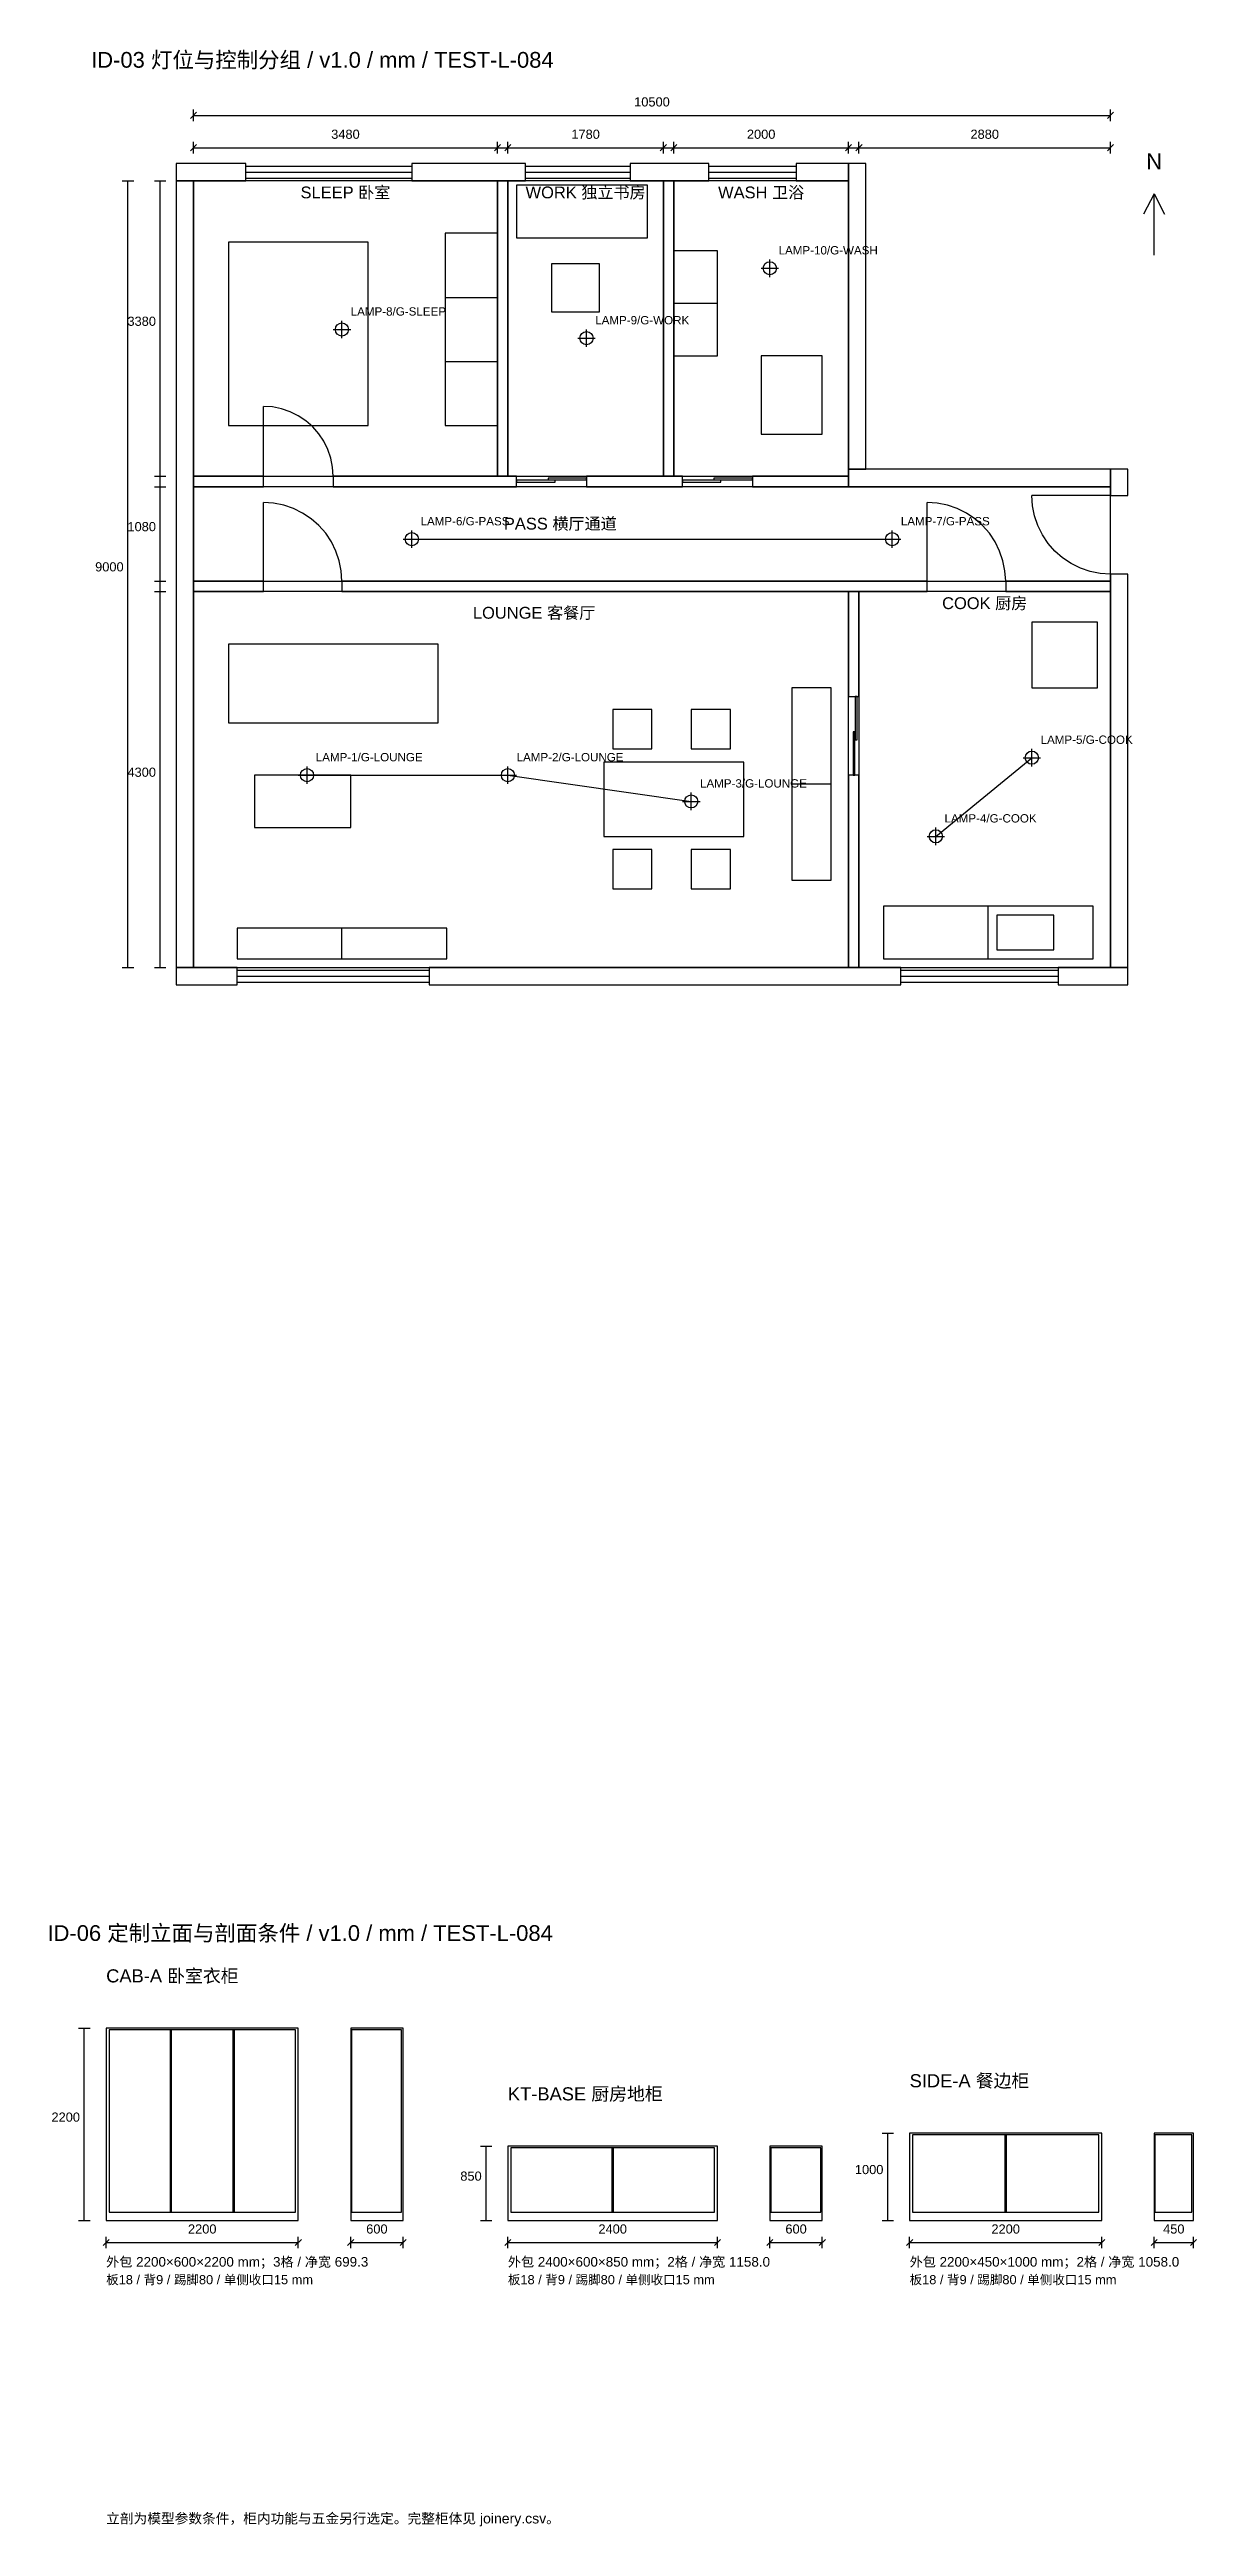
# Model space of a CAD drawing. Header units: millimetres. Extents: x -149 to 42639, y -15839 to 12503.
# Drawn here: x 29505 to 42639, y -15839 to 12503 of the extents above; entities that cross this region are included whole.
import ezdxf
from ezdxf.enums import TextEntityAlignment as Align

# ---------------------------------------------------------------- set-up
doc = ezdxf.new("R2010")
doc.units = ezdxf.units.MM
for name, color, linetype in [('ID-03_DIMENSION', 7, 'Continuous'), ('ID-03_DOOR', 7, 'Continuous'), ('ID-03_FIXTURE', 7, 'Continuous'), ('ID-03_FLOOR', 7, 'Continuous'), ('ID-03_FURNITURE', 7, 'Continuous'), ('ID-03_LIGHT', 3, 'Continuous'), ('ID-03_LIGHT_CONTROL', 3, 'Continuous'), ('ID-03_LIGHT_LABEL', 3, 'Continuous'), ('ID-03_LINE', 7, 'Continuous'), ('ID-03_NORTH', 7, 'Continuous'), ('ID-03_TEXT', 7, 'Continuous'), ('ID-03_WALL', 7, 'Continuous'), ('ID-03_WINDOW', 7, 'Continuous'), ('ID-06_DIMENSION', 7, 'Continuous'), ('ID-06_JOINERY_ELEVATION', 7, 'Continuous'), ('ID-06_JOINERY_INTERNAL', 7, 'Continuous'), ('ID-06_JOINERY_SECTION', 7, 'Continuous'), ('ID-06_TEXT', 7, 'Continuous')]:
    doc.layers.add(name, color=color, linetype=linetype)
doc.styles.add('CJK', font='Arial Unicode.ttf')

msp = doc.modelspace()

# ---------------------------------------------------------------- texts
at = {"style": 'CJK'}
for s, p in [('ID-03 灯位与控制分组 / v1.0 / mm / TEST-L-084', (29982, 12295)), ('ID-06 定制立面与剖面条件 / v1.0 / mm / TEST-L-084', (29482, -9139))]:
    msp.add_text(s, height=180, dxfattribs=at).set_placement(p)
at = {"layer": 'ID-03_DIMENSION', "style": 'CJK'}
for s, p in [('10500', (36404, 11820)), ('3480', (32894, 11450)), ('1780', (35644, 11450)), ('2000', (37654, 11450)), ('2880', (40214, 11450))]:
    msp.add_text(s, height=105, dxfattribs=at).set_placement(p, align=Align.BOTTOM_CENTER)
for s, p in [('3380', (30724, 9310)), ('1080', (30724, 6960)), ('9000', (30354, 6500)), ('4300', (30724, 4150))]:
    msp.add_text(s, height=105, dxfattribs=at).set_placement(p, align=Align.BOTTOM_RIGHT)
at = {"layer": 'ID-03_LIGHT_LABEL', "style": 'CJK'}
for s, p in [('LAMP-10/G-WASH', (37854, 10130)), ('LAMP-8/G-SLEEP', (32954, 9430)), ('LAMP-9/G-WORK', (35754, 9330)), ('LAMP-6/G-PASS', (33754, 7030)), ('LAMP-7/G-PASS', (39254, 7030)), ('LAMP-5/G-COOK', (40854, 4530)), ('LAMP-1/G-LOUNGE', (32554, 4330)), ('LAMP-2/G-LOUNGE', (34854, 4330)), ('LAMP-3/G-LOUNGE', (36954, 4030)), ('LAMP-4/G-COOK', (39754, 3630))]:
    msp.add_text(s, height=95, dxfattribs=at).set_placement(p, align=Align.BOTTOM_LEFT)
at = {"layer": 'ID-03_TEXT', "style": 'CJK'}
for s, height, p in [('N', 180, (42154, 11080)), ('SLEEP 卧室', 135, (32894, 10760)), ('WORK 独立书房', 135, (35644, 10760)), ('WASH 卫浴', 135, (37654, 10760)), ('PASS 横厅通道', 135, (35354, 6970)), ('COOK 厨房', 135, (40214, 6060)), ('LOUNGE 客餐厅', 135, (35054, 5950))]:
    msp.add_text(s, height=height, dxfattribs=at).set_placement(p, align=Align.BOTTOM_CENTER)
at = {"layer": 'ID-06_DIMENSION', "style": 'CJK'}
for s, p in [('2200', (29854, -11239)), ('850', (34454, -11914)), ('1000', (39054, -11839))]:
    msp.add_text(s, height=105, dxfattribs=at).set_placement(p, align=Align.BOTTOM_RIGHT)
for s, p in [('2200', (31254, -12519)), ('600', (33254, -12519)), ('2400', (35954, -12519)), ('600', (38054, -12519)), ('2200', (40454, -12519)), ('450', (42379, -12519))]:
    msp.add_text(s, height=105, dxfattribs=at).set_placement(p, align=Align.BOTTOM_CENTER)
at = {"layer": 'ID-06_TEXT', "style": 'CJK'}
for s, height, p in [('CAB-A 卧室衣柜', 150, (30154, -9659)), ('SIDE-A 餐边柜', 150, (39354, -10859)), ('KT-BASE 厨房地柜', 150, (34754, -11009)), ('外包 2200×600×2200 mm；3格 / 净宽 699.3', 110, (30154, -12899)), ('外包 2400×600×850 mm；2格 / 净宽 1158.0', 110, (34754, -12899)), ('外包 2200×450×1000 mm；2格 / 净宽 1058.0', 110, (39354, -12899)), ('板18 / 背9 / 踢脚80 / 单侧收口15 mm', 105, (30154, -13099)), ('板18 / 背9 / 踢脚80 / 单侧收口15 mm', 105, (34754, -13099)), ('板18 / 背9 / 踢脚80 / 单侧收口15 mm', 105, (39354, -13099)), ('立剖为模型参数条件，柜内功能与五金另行选定。完整柜体见 joinery.csv。', 115, (30154, -15839))]:
    msp.add_text(s, height=height, dxfattribs=at).set_placement(p, align=Align.BOTTOM_LEFT)

# ---------------------------------------------------------------- linework, layer by layer
at = {"layer": 'ID-03_DIMENSION'}
for p, q in [((31119, 11715), (31189, 11785)), ((31154, 11685), (31154, 11815)), ((31154, 11750), (41654, 11750)), ((41619, 11715), (41689, 11785)), ((41654, 11685), (41654, 11815)), ((31119, 11345), (31189, 11415)), ((31154, 11315), (31154, 11445)), ((31154, 11380), (34634, 11380)), ((34599, 11345), (34669, 11415)), ((34599, 11345), (34669, 11415)), ((34634, 11315), (34634, 11445)), ((34634, 11315), (34634, 11445)), ((34634, 11380), (34754, 11380)), ((34719, 11345), (34789, 11415)), ((34719, 11345), (34789, 11415)), ((34754, 11315), (34754, 11445)), ((34754, 11315), (34754, 11445)), ((34754, 11380), (36534, 11380)), ((36499, 11345), (36569, 11415)), ((36499, 11345), (36569, 11415)), ((36534, 11315), (36534, 11445)), ((36534, 11315), (36534, 11445)), ((36534, 11380), (36654, 11380)), ((36619, 11345), (36689, 11415)), ((36619, 11345), (36689, 11415)), ((36654, 11315), (36654, 11445)), ((36654, 11315), (36654, 11445)), ((36654, 11380), (38654, 11380)), ((38619, 11345), (38689, 11415)), ((38619, 11345), (38689, 11415)), ((38654, 11315), (38654, 11445)), ((38654, 11315), (38654, 11445)), ((38654, 11380), (38774, 11380)), ((38739, 11345), (38809, 11415)), ((38739, 11345), (38809, 11415)), ((38774, 11315), (38774, 11445)), ((38774, 11315), (38774, 11445)), ((38774, 11380), (41654, 11380)), ((41619, 11345), (41689, 11415)), ((41654, 11315), (41654, 11445)), ((30339, 11000), (30469, 11000)), ((30404, 2000), (30404, 11000)), ((30709, 11000), (30839, 11000)), ((30774, 7620), (30774, 11000)), ((30709, 7620), (30839, 7620)), ((30709, 7620), (30839, 7620)), ((30709, 7500), (30839, 7500)), ((30709, 7500), (30839, 7500)), ((30774, 7500), (30774, 7620)), ((30774, 6420), (30774, 7500)), ((30709, 6420), (30839, 6420)), ((30709, 6420), (30839, 6420)), ((30709, 6300), (30839, 6300)), ((30709, 6300), (30839, 6300)), ((30774, 6300), (30774, 6420)), ((30774, 2000), (30774, 6300)), ((30339, 2000), (30469, 2000)), ((30709, 2000), (30839, 2000))]:
    msp.add_line(p, q, dxfattribs=at)
at = {"layer": 'ID-03_DOOR'}
for p, q in [((31954, 7620), (31954, 8420)), ((32058, 8413), (31954, 8420)), ((32161, 8393), (32058, 8413)), ((32260, 8359), (32161, 8393)), ((32354, 8313), (32260, 8359)), ((32441, 8255), (32354, 8313)), ((32520, 8186), (32441, 8255)), ((32589, 8107), (32520, 8186)), ((32647, 8020), (32589, 8107)), ((32693, 7926), (32647, 8020)), ((32727, 7827), (32693, 7926)), ((32747, 7724), (32727, 7827)), ((32754, 7620), (32747, 7724)), ((41654, 7400), (40754, 7400)), ((40762, 7283), (40754, 7400)), ((31954, 6420), (31954, 7320)), ((32071, 7312), (31954, 7320)), ((32187, 7289), (32071, 7312)), ((32298, 7251), (32187, 7289)), ((32404, 7199), (32298, 7251)), ((32502, 7134), (32404, 7199)), ((32590, 7056), (32502, 7134)), ((39554, 6420), (39554, 7320)), ((39671, 7312), (39554, 7320)), ((39787, 7289), (39671, 7312)), ((39898, 7251), (39787, 7289)), ((40004, 7199), (39898, 7251)), ((40102, 7134), (40004, 7199)), ((40190, 7056), (40102, 7134)), ((40785, 7167), (40762, 7283)), ((40823, 7056), (40785, 7167)), ((32668, 6968), (32590, 7056)), ((32733, 6870), (32668, 6968)), ((32785, 6764), (32733, 6870)), ((40268, 6968), (40190, 7056)), ((40333, 6870), (40268, 6968)), ((40385, 6764), (40333, 6870)), ((40875, 6950), (40823, 7056)), ((40940, 6852), (40875, 6950)), ((41018, 6764), (40940, 6852)), ((32823, 6653), (32785, 6764)), ((32846, 6537), (32823, 6653)), ((32854, 6420), (32846, 6537)), ((40423, 6653), (40385, 6764)), ((40446, 6537), (40423, 6653)), ((40454, 6420), (40446, 6537)), ((41106, 6686), (41018, 6764)), ((41204, 6621), (41106, 6686)), ((41310, 6569), (41204, 6621)), ((41421, 6531), (41310, 6569)), ((41537, 6508), (41421, 6531)), ((41654, 6500), (41537, 6508))]:
    msp.add_line(p, q, dxfattribs=at)
for points in [[(34854, 7554), (35294, 7554), (35294, 7574), (34854, 7574)], [(35214, 7578), (35654, 7578), (35654, 7598), (35214, 7598)], [(36754, 7554), (37194, 7554), (37194, 7574), (36754, 7574)], [(37114, 7578), (37554, 7578), (37554, 7598), (37114, 7598)], [(38732, 4605), (38752, 4605), (38752, 5100), (38732, 5100)], [(38708, 4200), (38728, 4200), (38728, 4695), (38708, 4695)]]:
    msp.add_lwpolyline(points, close=True, dxfattribs=at)
at = {"layer": 'ID-03_FIXTURE'}
msp.add_lwpolyline([(40354, 2200), (41004, 2200), (41004, 2600), (40354, 2600)], close=True, dxfattribs=at)
at = {"layer": 'ID-03_FLOOR'}
for points in [[(31154, 7620), (34634, 7620), (34634, 11000), (31154, 11000)], [(34754, 7620), (36534, 7620), (36534, 11000), (34754, 11000)], [(36654, 7620), (38654, 7620), (38654, 11000), (36654, 11000)], [(31154, 6420), (41654, 6420), (41654, 7500), (31154, 7500)], [(31154, 2000), (38654, 2000), (38654, 6300), (31154, 6300)], [(38774, 2000), (41654, 2000), (41654, 6300), (38774, 6300)]]:
    msp.add_lwpolyline(points, close=True, dxfattribs=at)
at = {"layer": 'ID-03_FURNITURE'}
for points in [[(34854, 10350), (36354, 10350), (36354, 10950), (34854, 10950)], [(31554, 8200), (33154, 8200), (33154, 10300), (31554, 10300)], [(34034, 8200), (34634, 8200), (34634, 10400), (34034, 10400)], [(35254, 9500), (35804, 9500), (35804, 10050), (35254, 10050)], [(36654, 9000), (37154, 9000), (37154, 10200), (36654, 10200)], [(37654, 8100), (38354, 8100), (38354, 9000), (37654, 9000)], [(31554, 4800), (33954, 4800), (33954, 5700), (31554, 5700)], [(40754, 5200), (41504, 5200), (41504, 5950), (40754, 5950)], [(38004, 3000), (38454, 3000), (38454, 5200), (38004, 5200)], [(35954, 4500), (36404, 4500), (36404, 4950), (35954, 4950)], [(36854, 4500), (37304, 4500), (37304, 4950), (36854, 4950)], [(35854, 3500), (37454, 3500), (37454, 4350), (35854, 4350)], [(31854, 3600), (32954, 3600), (32954, 4200), (31854, 4200)], [(35954, 2900), (36404, 2900), (36404, 3350), (35954, 3350)], [(36854, 2900), (37304, 2900), (37304, 3350), (36854, 3350)], [(39054, 2100), (41454, 2100), (41454, 2700), (39054, 2700)], [(31654, 2100), (34054, 2100), (34054, 2450), (31654, 2450)]]:
    msp.add_lwpolyline(points, close=True, dxfattribs=at)
at = {"layer": 'ID-03_LIGHT'}
for p, q in [((37654, 10000), (37854, 10000)), ((37754, 9900), (37754, 10100)), ((32854, 9200), (32854, 9400)), ((32754, 9300), (32954, 9300)), ((35554, 9200), (35754, 9200)), ((35654, 9100), (35654, 9300)), ((33554, 6900), (33754, 6900)), ((33654, 6800), (33654, 7000)), ((39054, 6900), (39254, 6900)), ((39154, 6800), (39154, 7000)), ((32454, 4100), (32454, 4300)), ((34754, 4100), (34754, 4300)), ((40654, 4400), (40854, 4400)), ((40754, 4300), (40754, 4500)), ((32354, 4200), (32554, 4200)), ((34654, 4200), (34854, 4200)), ((36854, 3800), (36854, 4000)), ((36754, 3900), (36954, 3900)), ((39554, 3500), (39754, 3500)), ((39654, 3400), (39654, 3600))]:
    msp.add_line(p, q, dxfattribs=at)
for centre in [(37754, 10000), (32854, 9300), (35654, 9200), (33654, 6900), (39154, 6900), (32454, 4200), (34754, 4200), (40754, 4400), (36854, 3900), (39654, 3500)]:
    msp.add_circle(centre, 75, dxfattribs=at)
at = {"layer": 'ID-03_LIGHT_CONTROL'}
for p, q in [((33654, 6900), (39154, 6900)), ((39654, 3500), (40754, 4400)), ((32454, 4200), (34754, 4200)), ((34754, 4200), (36854, 3900))]:
    msp.add_line(p, q, dxfattribs=at)
at = {"layer": 'ID-03_LINE'}
for p, q in [((34034, 9667), (34634, 9667)), ((36654, 9600), (37154, 9600)), ((34034, 8933), (34634, 8933)), ((38004, 4100), (38454, 4100)), ((40254, 2100), (40254, 2700)), ((32854, 2100), (32854, 2450))]:
    msp.add_line(p, q, dxfattribs=at)
at = {"layer": 'ID-03_NORTH'}
for p, q in [((42154, 10850), (42034, 10620)), ((42154, 10150), (42154, 10850)), ((42154, 10850), (42274, 10620))]:
    msp.add_line(p, q, dxfattribs=at)
at = {"layer": 'ID-03_WALL'}
for points in [[(30954, 11000), (31754, 11000), (31754, 11200), (30954, 11200)], [(33654, 11000), (34954, 11000), (34954, 11200), (33654, 11200)], [(36154, 11000), (37054, 11000), (37054, 11200), (36154, 11200)], [(38054, 11000), (38654, 11000), (38654, 11200), (38054, 11200)], [(38654, 7700), (38854, 7700), (38854, 11200), (38654, 11200)], [(30954, 2000), (31154, 2000), (31154, 11000), (30954, 11000)], [(34634, 7620), (34754, 7620), (34754, 11000), (34634, 11000)], [(36534, 7620), (36654, 7620), (36654, 11000), (36534, 11000)], [(38654, 7500), (41654, 7500), (41654, 7700), (38654, 7700)], [(41654, 7400), (41854, 7400), (41854, 7700), (41654, 7700)], [(31154, 7500), (31954, 7500), (31954, 7620), (31154, 7620)], [(32754, 7500), (34854, 7500), (34854, 7620), (32754, 7620)], [(35654, 7500), (36754, 7500), (36754, 7620), (35654, 7620)], [(37554, 7500), (38654, 7500), (38654, 7620), (37554, 7620)], [(31154, 6300), (31954, 6300), (31954, 6420), (31154, 6420)], [(32854, 6300), (39554, 6300), (39554, 6420), (32854, 6420)], [(38654, 5100), (38774, 5100), (38774, 6300), (38654, 6300)], [(40454, 6300), (41654, 6300), (41654, 6420), (40454, 6420)], [(41654, 2000), (41854, 2000), (41854, 6500), (41654, 6500)], [(38654, 2000), (38774, 2000), (38774, 4200), (38654, 4200)], [(30954, 1800), (31654, 1800), (31654, 2000), (30954, 2000)], [(33854, 1800), (39254, 1800), (39254, 2000), (33854, 2000)], [(41054, 1800), (41854, 1800), (41854, 2000), (41054, 2000)]]:
    msp.add_lwpolyline(points, close=True, dxfattribs=at)
at = {"layer": 'ID-03_WINDOW'}
for p, q in [((31754, 11170), (33654, 11170)), ((31754, 11100), (33654, 11100)), ((34954, 11170), (36154, 11170)), ((34954, 11100), (36154, 11100)), ((37054, 11170), (38054, 11170)), ((37054, 11100), (38054, 11100)), ((31754, 11030), (33654, 11030)), ((34954, 11030), (36154, 11030)), ((37054, 11030), (38054, 11030)), ((31654, 1970), (33854, 1970)), ((31654, 1900), (33854, 1900)), ((31654, 1830), (33854, 1830)), ((39254, 1970), (41054, 1970)), ((39254, 1900), (41054, 1900)), ((39254, 1830), (41054, 1830))]:
    msp.add_line(p, q, dxfattribs=at)
at = {"layer": 'ID-06_DIMENSION'}
for p, q in [((29839, -10139), (29969, -10139)), ((29904, -12339), (29904, -10139)), ((34439, -11489), (34569, -11489)), ((34504, -12339), (34504, -11489)), ((39039, -11339), (39169, -11339)), ((39104, -12339), (39104, -11339)), ((29839, -12339), (29969, -12339)), ((34439, -12339), (34569, -12339)), ((39039, -12339), (39169, -12339)), ((30119, -12624), (30189, -12554)), ((30154, -12654), (30154, -12524)), ((30154, -12589), (32354, -12589)), ((32319, -12624), (32389, -12554)), ((32354, -12654), (32354, -12524)), ((32919, -12624), (32989, -12554)), ((32954, -12654), (32954, -12524)), ((32954, -12589), (33554, -12589)), ((33519, -12624), (33589, -12554)), ((33554, -12654), (33554, -12524)), ((34719, -12624), (34789, -12554)), ((34754, -12654), (34754, -12524)), ((34754, -12589), (37154, -12589)), ((37119, -12624), (37189, -12554)), ((37154, -12654), (37154, -12524)), ((37719, -12624), (37789, -12554)), ((37754, -12654), (37754, -12524)), ((37754, -12589), (38354, -12589)), ((38319, -12624), (38389, -12554)), ((38354, -12654), (38354, -12524)), ((39319, -12624), (39389, -12554)), ((39354, -12654), (39354, -12524)), ((39354, -12589), (41554, -12589)), ((41519, -12624), (41589, -12554)), ((41554, -12654), (41554, -12524)), ((42119, -12624), (42189, -12554)), ((42154, -12654), (42154, -12524)), ((42154, -12589), (42604, -12589)), ((42569, -12624), (42639, -12554)), ((42604, -12654), (42604, -12524))]:
    msp.add_line(p, q, dxfattribs=at)
at = {"layer": 'ID-06_JOINERY_ELEVATION'}
for points in [[(30154, -12339), (32354, -12339), (32354, -10139), (30154, -10139)], [(34754, -12339), (37154, -12339), (37154, -11489), (34754, -11489)], [(39354, -12339), (41554, -12339), (41554, -11339), (39354, -11339)]]:
    msp.add_lwpolyline(points, close=True, dxfattribs=at)
at = {"layer": 'ID-06_JOINERY_INTERNAL'}
for points in [[(30187, -12241), (32321, -12241), (32321, -10157), (30187, -10157)], [(30886, -12241), (30904, -12241), (30904, -10157), (30886, -10157)], [(31604, -12241), (31622, -12241), (31622, -10157), (31604, -10157)], [(32963, -12241), (33536, -12241), (33536, -10157), (32963, -10157)], [(34787, -12241), (37121, -12241), (37121, -11507), (34787, -11507)], [(35945, -12241), (35963, -12241), (35963, -11507), (35945, -11507)], [(37763, -12241), (38336, -12241), (38336, -11507), (37763, -11507)], [(39387, -12241), (41521, -12241), (41521, -11357), (39387, -11357)], [(40445, -12241), (40463, -12241), (40463, -11357), (40445, -11357)], [(42163, -12241), (42586, -12241), (42586, -11357), (42163, -11357)]]:
    msp.add_lwpolyline(points, close=True, dxfattribs=at)
at = {"layer": 'ID-06_JOINERY_SECTION'}
for points in [[(32954, -12339), (33554, -12339), (33554, -10139), (32954, -10139)], [(37754, -12339), (38354, -12339), (38354, -11489), (37754, -11489)], [(42154, -12339), (42604, -12339), (42604, -11339), (42154, -11339)]]:
    msp.add_lwpolyline(points, close=True, dxfattribs=at)

msp.set_redraw_order([(e.dxf.handle, doc.entitydb.next_handle()) for e in msp.query("TEXT MTEXT ATTDEF DIMENSION ARC_DIMENSION")])  # texts and dimensions are drawn at this point

doc.saveas('drawing.dxf')
